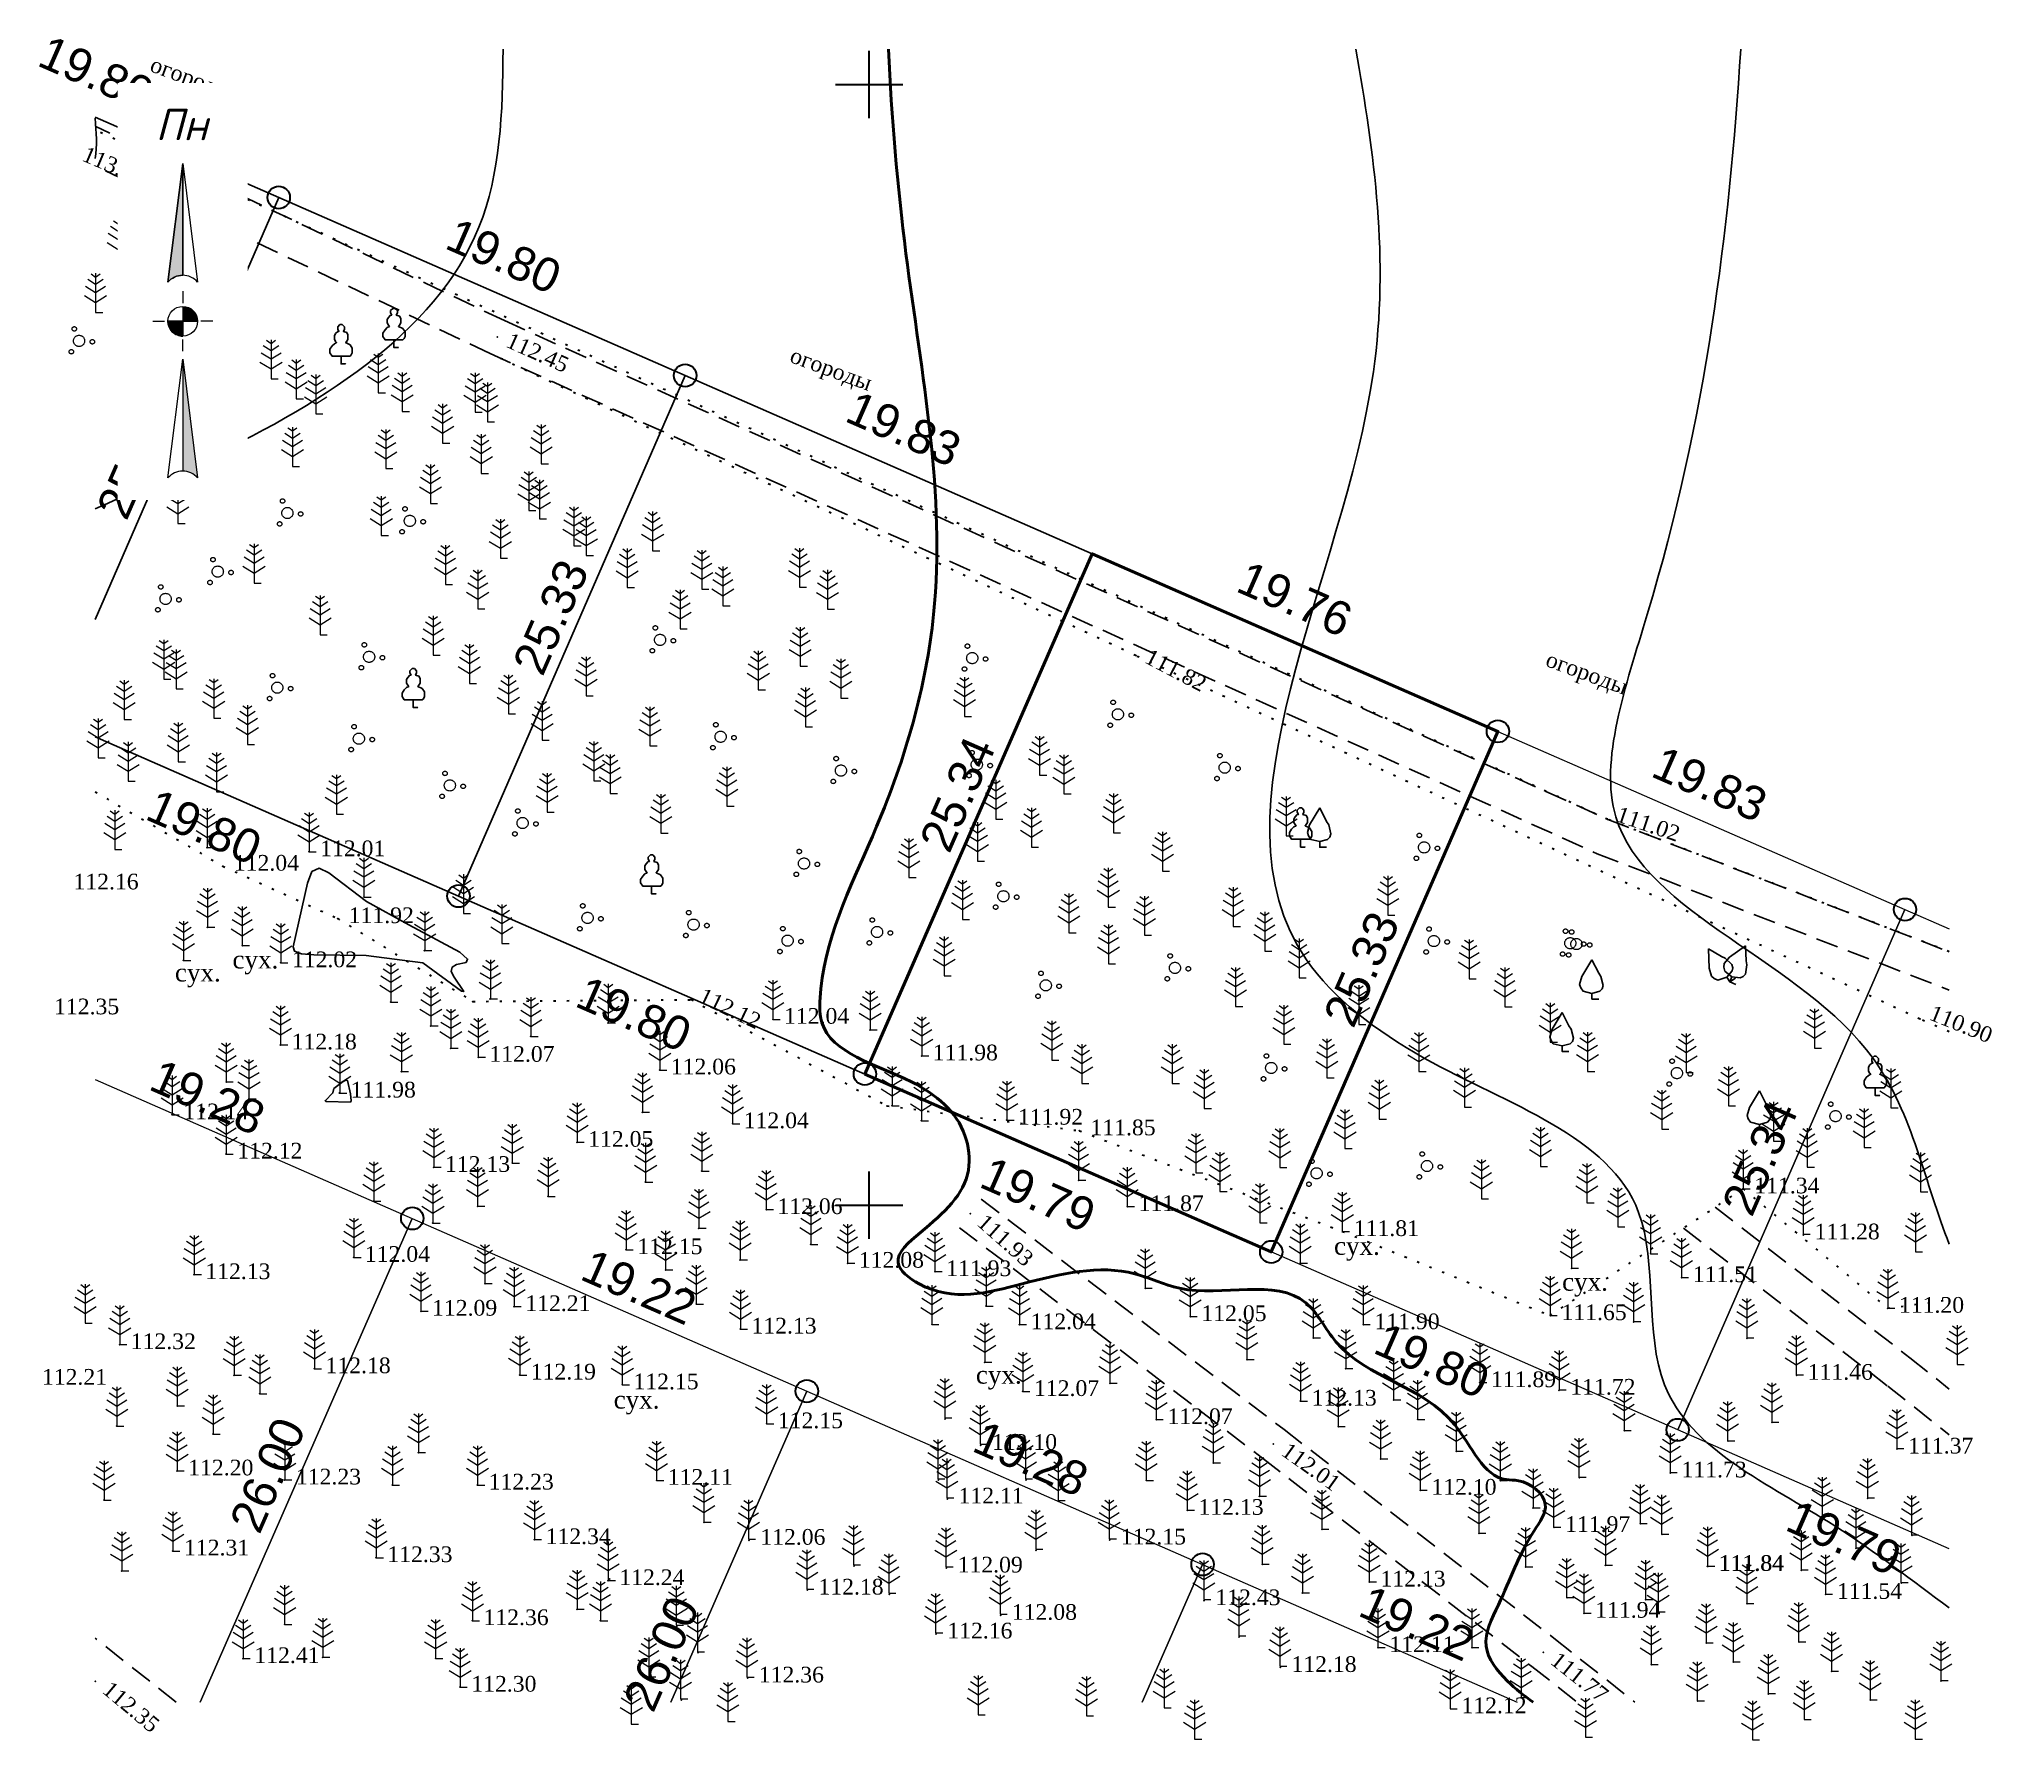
# Model space of a CAD drawing. Header units: millimetres. Extents: x 5405613 to 5405700.1, y 5525126.1 to 5525202.
import ezdxf
from ezdxf.enums import TextEntityAlignment as Align

# ---------------------------------------------------------------- set-up
doc = ezdxf.new("R2010")
doc.units = ezdxf.units.MM
doc.set_wipeout_variables(frame=1)
for name, pattern in [('DASHEDX2', [1.5, 1, -0.5]), ('HIDDEN', [0.5, 0, -0.5]), ('суцільна', [50, 50, 0])]:
    doc.linetypes.add(name, pattern=pattern)
for name, color, linetype, lineweight in [('#Лист (текст_ПН)', 250, 'Continuous', 0), ('#Штамп', 250, 'Continuous', 0), ('11900000', 1, 'Continuous', 30), ('Контур', 7, 'HIDDEN', 30), ('ТОЧКИ', 7, 'Continuous', 30), ('усл. знак', 7, 'суцільна', 20)]:
    doc.layers.add(name, color=color, linetype=linetype, lineweight=lineweight)
for name, color, linetype in [('SC007', 7, 'Continuous'), ('горизонтали', 42, 'Continuous'), ('дороги', 7, 'Continuous'), ('Ділянки_Межі', 10, 'Continuous'), ('надписи', 7, 'Continuous'), ('отметки', 7, 'Continuous'), ('промеры', 185, 'Continuous'), ('Растительность', 7, 'Continuous')]:
    doc.layers.add(name, color=color, linetype=linetype)
doc.styles.get("Standard").update_dxf_attribs({"font": 'arial.ttf'})
doc.styles.add('times', font='times.ttf')
doc.styles.add('Мой_Топо', font='isocpeui.ttf')

msp = doc.modelspace()

# ---------------------------------------------------------------- texts
at = {"layer": 'надписи', "color": 7, "style": 'times'}
for p in [(5405619.014, 5525160.781, 111.861), (5405621.583, 5525161.361, 111.861), (5405670.738, 5525148.584, 111.861), (5405680.917, 5525146.983, 111.861), (5405654.757, 5525142.836, 111.861), (5405638.593, 5525141.724, 111.861)]:
    msp.add_text('сух.', height=0.8, dxfattribs=at).set_placement(p, align=Align.TOP_LEFT)
at = {"layer": 'отметки', "color": 7, "style": 'times'}
for s, rotation, p in [('огороды', 339.74095, (5405618.09, 5525201.27, 170.061)), ('113.03', 336.91896, (5405615.09, 5525197.27, 113.026)), ('112.45', 335.73562, (5405634.02, 5525188.96, 112.445)), ('огороды', 339.74095, (5405646.643, 5525188.294, 170.061)), ('111.82', 332.25079, (5405662.557, 5525174.857, 111.816)), ('огороды', 339.74095, (5405680.37, 5525174.733, 170.061)), ('111.02', 341.10783, (5405683.504, 5525167.812, 111.016)), ('112.12', 334.49567, (5405642.626, 5525159.724, 112.117)), ('110.90', 338.04399, (5405697.504, 5525158.952, 110.895)), ('111.93', 318.54702, (5405655.221, 5525149.666, 111.934)), ('112.01', 324.42124, (5405668.736, 5525139.458, 112.015)), ('111.77', 321.47056, (5405680.778, 5525130.123, 111.77)), ('112.35', 320.08516, (5405616.172, 5525128.821, 112.347))]:
    msp.add_text(s, height=0.7, rotation=rotation, dxfattribs=at).set_placement(p, align=Align.TOP_LEFT)
for s, p in [('112.04', (5405621.644, 5525165.626, 112.045)), ('112.01', (5405625.494, 5525166.271, 112.011)), ('112.16', (5405614.487, 5525164.79, 112.158)), ('111.92', (5405626.77, 5525163.286, 111.92)), ('112.02', (5405624.237, 5525161.317, 112.017)), ('112.35', (5405613.621, 5525159.217, 112.353)), ('112.04', (5405646.197, 5525158.795, 112.04)), ('112.18', (5405624.223, 5525157.65, 112.176)), ('112.07', (5405633.048, 5525157.098, 112.072)), ('111.98', (5405652.832, 5525157.162, 111.981)), ('112.06', (5405641.142, 5525156.535, 112.062)), ('111.98', (5405626.858, 5525155.504, 111.98)), ('112.14', (5405619.391, 5525154.533, 112.141)), ('111.92', (5405656.636, 5525154.294, 111.92)), ('112.04', (5405644.397, 5525154.134, 112.041)), ('111.85', (5405659.871, 5525153.819, 111.847)), ('112.12', (5405621.798, 5525152.782, 112.119)), ('112.05', (5405637.456, 5525153.307, 112.055)), ('112.13', (5405631.066, 5525152.187, 112.135)), ('111.34', (5405689.495, 5525151.228, 111.345)), ('112.06', (5405645.901, 5525150.304, 112.059)), ('111.87', (5405662.02, 5525150.437, 111.871)), ('111.81', (5405671.621, 5525149.324, 111.813)), ('111.28', (5405692.184, 5525149.175, 111.28)), ('112.04', (5405627.49, 5525148.172, 112.043)), ('112.15', (5405639.65, 5525148.515, 112.151)), ('112.13', (5405620.37, 5525147.402, 112.127)), ('112.08', (5405649.535, 5525147.911, 112.079)), ('111.93', (5405653.434, 5525147.537, 111.934)), ('111.51', (5405686.749, 5525147.268, 111.515)), ('112.09', (5405630.489, 5525145.771, 112.089)), ('112.21', (5405634.65, 5525145.976, 112.212)), ('111.65', (5405680.889, 5525145.572, 111.648)), ('111.20', (5405695.95, 5525145.901, 111.197)), ('112.13', (5405644.742, 5525144.973, 112.132)), ('112.04', (5405657.2, 5525145.165, 112.038)), ('112.05', (5405664.821, 5525145.529, 112.047)), ('111.90', (5405672.545, 5525145.166, 111.896)), ('112.32', (5405617.043, 5525144.278, 112.317)), ('112.18', (5405625.736, 5525143.203, 112.182)), ('112.21', (5405613.08, 5525142.691, 112.214)), ('112.19', (5405634.894, 5525142.921, 112.192)), ('112.15', (5405639.476, 5525142.485, 112.151)), ('112.07', (5405657.351, 5525142.187, 112.068)), ('111.89', (5405677.743, 5525142.583, 111.891)), ('111.72', (5405681.285, 5525142.246, 111.724)), ('111.46', (5405691.878, 5525142.911, 111.459)), ('112.13', (5405669.739, 5525141.758, 112.13)), ('112.15', (5405645.919, 5525140.748, 112.146)), ('112.07', (5405663.309, 5525140.933, 112.072)), ('112.10', (5405655.473, 5525139.782, 112.099)), ('111.37', (5405696.362, 5525139.62, 111.375)), ('112.20', (5405619.608, 5525138.644, 112.204)), ('112.23', (5405624.414, 5525138.24, 112.233)), ('112.23', (5405633.014, 5525138.014, 112.233)), ('112.11', (5405641.007, 5525138.225, 112.109)), ('112.10', (5405675.085, 5525137.782, 112.099)), ('111.73', (5405686.248, 5525138.556, 111.729)), ('112.11', (5405653.984, 5525137.39, 112.108)), ('112.13', (5405664.692, 5525136.886, 112.134)), ('111.97', (5405681.051, 5525136.12, 111.975)), ('112.34', (5405635.557, 5525135.577, 112.336)), ('112.06', (5405645.137, 5525135.55, 112.055)), ('112.15', (5405661.228, 5525135.562, 112.153)), ('112.31', (5405619.421, 5525135.074, 112.31)), ('112.33', (5405628.494, 5525134.776, 112.33)), ('112.09', (5405653.943, 5525134.312, 112.09)), ('111.84', (5405687.904, 5525134.381, 111.837)), ('111.84', (5405687.921, 5525134.386, 111.836)), ('112.24', (5405638.846, 5525133.749, 112.24)), ('112.13', (5405672.811, 5525133.686, 112.13)), ('112.18', (5405647.732, 5525133.327, 112.181)), ('112.43', (5405665.444, 5525132.854, 112.432)), ('111.54', (5405693.182, 5525133.134, 111.544)), ('112.36', (5405632.785, 5525131.964, 112.358)), ('112.08', (5405656.361, 5525132.199, 112.077)), ('111.94', (5405682.396, 5525132.294, 111.943)), ('112.16', (5405653.482, 5525131.369, 112.162)), ('112.11', (5405673.207, 5525130.759, 112.107)), ('112.41', (5405622.559, 5525130.271, 112.408)), ('112.18', (5405668.839, 5525129.873, 112.18)), ('112.30', (5405632.24, 5525128.995, 112.296)), ('112.36', (5405645.069, 5525129.404, 112.361)), ('112.12', (5405676.425, 5525128.031, 112.123))]:
    msp.add_text(s, height=0.7, dxfattribs=at).set_placement(p, align=Align.TOP_LEFT)
at = {"layer": 'промеры', "char_height": 1.5, "attachment_point": 1}
for s, insert, rotation in [('19.80', (5405613.407, 5525202.248), 336.35584), ('19.80', (5405631.595, 5525194.093), 336.35584), ('25.34', (5405615.477, 5525181.09), 66.37949), ('19.83', (5405649.445, 5525186.38), 336.35584), ('25.33', (5405634.044, 5525174.143), 66.37949), ('19.76', (5405666.897, 5525178.79), 336.35584), ('25.34', (5405652.195, 5525166.24), 66.37949), ('19.83', (5405685.414, 5525170.532), 336.35584), ('19.80', (5405618.223, 5525168.621), 336.35584), ('25.33', (5405670.223, 5525158.439), 66.37949), ('19.80', (5405637.401, 5525160.275), 336.35584), ('19.28', (5405618.38, 5525156.562), 336.35584), ('25.34', (5405688.006, 5525150.019, 107.24), 66.37949), ('19.79', (5405655.439, 5525152.214), 336.35584), ('19.22', (5405637.629, 5525148.091), 336.35584), ('19.80', (5405673.02, 5525144.811), 336.35584), ('26.00', (5405621.411, 5525135.864), 66.37949), ('19.28', (5405655.119, 5525140.43), 336.35584), ('19.79', (5405691.404, 5525136.905), 336.35584), ('26.00', (5405638.98, 5525127.896), 66.37949), ('19.22', (5405672.347, 5525133.088), 336.35584)]:
    msp.add_mtext(s, dxfattribs=dict(at, insert=insert, rotation=rotation))

# ---------------------------------------------------------------- blocks, each defined once
blk = doc.blocks.new('A$C51FE15A3')
at = {"layer": 'Растительность', "color": 94, "lineweight": 0}
for points in [[(0, 1.75), (0, 0), (0.319, 0)], [(-0.447, 1.172), (0, 0.895), (0.447, 1.172)], [(-0.343, 1.489), (0, 1.267), (0.343, 1.489)], [(-0.201, 1.726), (0, 1.584), (0.201, 1.726)], [(-0.493, 0.753), (0, 0.444), (0.493, 0.753)]]:
    blk.add_lwpolyline(points, dxfattribs=at)
blk = doc.blocks.new('A$C72385B22')
at = {"layer": 'усл. знак'}
for centre, radius in [((0, 0), 0.625), ((-0.02, 1.49), 0.25), ((-1.29, -0.64), 0.25), ((1.28, -0.76), 0.25)]:
    blk.add_circle(centre, radius, dxfattribs=at)
blk = doc.blocks.new('SYMBOL504')
at = {"layer": 'SC007'}
for points in [[(0, 4.375), (-1.125, 2.5), (-1.375, 1.625), (-1.25, 1.25), (-1, 0.875), (0, 0.625), (0.875, 0.875), (1.125, 1.125), (1.25, 1.5), (1, 2.5), (0.75, 2.875), (0, 4.375)], [(0, 0.625), (0, 0), (0.75, 0)]]:
    blk.add_lwpolyline(points, dxfattribs=at)
blk = doc.blocks.new('A$C2ACB5305')
at = {"layer": 'Растительность'}
blk.add_lwpolyline([(0.2, 0), (0.2, 0), (0, 0), (0, 0.35), (-0.4, 0.35), (-0.5, 0.5), (-0.5, 0.65), (-0.4, 0.8), (-0.3, 0.9), (-0.2, 0.95), (-0.25, 1), (-0.3, 1.1), (-0.3, 1.25), (-0.25, 1.35), (-0.15, 1.45), (-0.1, 1.45), (-0.15, 1.55), (-0.15, 1.65), (-0.05, 1.75), (0.05, 1.75), (0.15, 1.65), (0.15, 1.55), (0.1, 1.45), (0.25, 1.4), (0.3, 1.3), (0.3, 1.1), (0.25, 1), (0.2, 0.95), (0.4, 0.85), (0.5, 0.7), (0.5, 0.5), (0.45, 0.4), (0.4, 0.35), (0, 0.35)], dxfattribs=at)
blk = doc.blocks.new('*U5')
at = {"color": 0}
for points in [[(-0.113, 0), (-0.109, -0.029), (-0.097, -0.056)], [(-0.113, 0), (-0.097, -0.056), (0, 0)], [(-0.097, -0.056), (0, -0.113), (0, 0)], [(-0.097, -0.056), (-0.08, -0.08), (-0.056, -0.097)], [(-0.097, -0.056), (-0.056, -0.097), (0, -0.113)], [(-0.056, -0.097), (-0.029, -0.109), (0, -0.113)]]:
    blk.add_solid(points, dxfattribs=at)
blk = doc.blocks.new('*U6')
at = {"color": 0}
for points in [[(0, 0), (0.097, 0.056), (0, 0.113)], [(0.097, 0.056), (0.029, 0.109), (0, 0.113)], [(0, 0), (0.113, 0), (0.097, 0.056)], [(0.097, 0.056), (0.056, 0.097), (0.029, 0.109)], [(0.097, 0.056), (0.08, 0.08), (0.056, 0.097)], [(0.113, 0), (0.109, 0.029), (0.097, 0.056)]]:
    blk.add_solid(points, dxfattribs=at)
blk = doc.blocks.new('*U7')
at = {"color": 0}
for points in [[(0, -1.136), (0.021, -1.138), (0, -0.288)], [(0.021, -1.138), (0.042, -1.142), (0, -0.288)], [(0.042, -1.142), (0.062, -1.15), (0, -0.288)], [(0.062, -1.15), (0.081, -1.16), (0, -0.288)], [(0.081, -1.16), (0.098, -1.173), (0, -0.288)], [(0.098, -1.173), (0.113, -1.188), (0, -0.288)]]:
    blk.add_solid(points, dxfattribs=at)
blk = doc.blocks.new('*U8')
at = {"color": 0}
for points in [[(-0.113, 0.297), (-0.098, 0.312), (0, 1.197)], [(-0.098, 0.312), (-0.081, 0.325), (0, 1.197)], [(-0.081, 0.325), (-0.062, 0.335), (0, 1.197)], [(-0.062, 0.335), (-0.042, 0.343), (0, 1.197)], [(-0.042, 0.343), (-0.021, 0.347), (0, 1.197)], [(-0.021, 0.347), (0, 0.349), (0, 1.197)]]:
    blk.add_solid(points, dxfattribs=at)
blk = doc.blocks.new('#Північ')
at = {"color": 7}
blk.add_wipeout([(-2.901, 10.635), (2.901, 10.635), (2.901, -7.981), (-2.901, -7.981)], dxfattribs=at).dxf.layer = '#Лист (текст_ПН)'
at = {"layer": '#Лист (текст_ПН)'}
for p, q in [((-0.663, 1.748), (0, 7.043)), ((0, 7.043), (0, 2.052)), ((0, 7.043), (0.663, 1.748)), ((0, 1.337), (0, 0.807)), ((-1.337, 0), (-0.807, 0)), ((-0.662, 0), (0.662, 0)), ((0, 0.662), (0, -0.662)), ((1.337, 0), (0.807, 0)), ((0, -1.337), (0, -0.807)), ((-0.663, -6.99), (0, -1.695)), ((0, -1.695), (0.663, -6.99)), ((0, -1.695), (0, -6.686))]:
    blk.add_line(p, q, dxfattribs=at)
at = {"layer": '#Лист (текст_ПН)', "flags": 128}
for points in [[(0, 7.043), (-0.663, 1.748, -0.218585), (0, 2.052)], [(0, 0), (-0.662, 0, 0.414214), (0, -0.662)]]:
    blk.add_lwpolyline(points, format="xyb", close=True, dxfattribs=at)
at = {"layer": '#Лист (текст_ПН)'}
blk.add_circle((0, 0), 0.662, dxfattribs=at)
for centre in [(0, 1.178), (0, -7.56)]:
    blk.add_arc(centre, 0.874, 40.67981, 139.32019, dxfattribs=at)
at = {"layer": '#Лист (текст_ПН)', "xscale": 5.883850111352785, "yscale": 5.883850111352785, "zscale": 5.883850111352785}
for name in ['*U8', '*U5', '*U6', '*U7']:
    blk.add_blockref(name, (0, 0), dxfattribs=at)
at = {"layer": '#Лист (текст_ПН)', "style": 'Мой_Топо'}
blk.add_text('Пн', height=1.4, dxfattribs=at).set_placement((-1.217, 8.077))

# ---------------------------------------------------------------- linework, layer by layer
at = {"layer": '11900000', "color": 7}
for points in [[(5405650, 5525198.5, 0), (5405650, 5525201.5, 0)], [(5405650, 5525198.5, 0), (5405650, 5525201.5, 0)], [(5405648.5, 5525200, 0), (5405651.5, 5525200, 0)], [(5405648.5, 5525200, 0), (5405651.5, 5525200, 0)], [(5405650, 5525148.5, 0), (5405650, 5525151.5, 0)], [(5405650, 5525148.5, 0), (5405650, 5525151.5, 0)], [(5405648.5, 5525150, 0), (5405651.5, 5525150, 0)], [(5405648.5, 5525150, 0), (5405651.5, 5525150, 0)]]:
    msp.add_polyline3d(points, dxfattribs=at)
at = {"layer": 'горизонтали', "color": 32}
for points in [[(5405627.547, 5525161.142, 112), (5405625.217, 5525161.172, 112), (5405624.657, 5525161.212, 112), (5405624.347, 5525161.332, 112), (5405624.287, 5525161.532, 112), (5405624.927, 5525164.372, 112), (5405625.127, 5525164.882, 112), (5405625.447, 5525165.042, 112), (5405625.887, 5525164.832, 112), (5405627.557, 5525163.552, 112), (5405629.447, 5525162.512, 112), (5405631.727, 5525161.282, 112), (5405632.077, 5525160.982, 112), (5405632.007, 5525160.832, 112), (5405631.587, 5525160.732, 112), (5405631.387, 5525160.622, 112), (5405631.347, 5525160.432, 112), (5405631.477, 5525160.172, 112), (5405631.907, 5525159.532, 112), (5405631.797, 5525159.552, 112), (5405630.077, 5525160.812, 112), (5405627.547, 5525161.142, 112)], [(5405625.767, 5525154.622, 112), (5405625.717, 5525154.662, 112), (5405626.067, 5525155.012, 112), (5405626.107, 5525155.202, 112), (5405626.517, 5525155.512, 112), (5405626.637, 5525155.572, 112), (5405626.717, 5525155.562, 112), (5405626.857, 5525154.972, 112), (5405626.877, 5525154.662, 112), (5405626.847, 5525154.592, 112), (5405625.767, 5525154.622, 112)]]:
    msp.add_polyline3d(points, close=True, dxfattribs=at)
for points, knots in [([(5405633.656, 5525201.581), (5405633.649, 5525198.758), (5405633.307, 5525190.472), (5405623.811, 5525184.674), (5405616.928, 5525181.725), (5405615.451, 5525181.063)], [35.688144, 35.688144, 35.688144, 35.688144, 43.851712, 60.280074, 64.960209, 64.960209, 64.960209, 64.960209]), ([(5405671.711, 5525201.581), (5405672.523, 5525196.941), (5405674.497, 5525183.408), (5405663.358, 5525164.876), (5405675.866, 5525155.264), (5405686.057, 5525152.194), (5405683.856, 5525140.284), (5405692.326, 5525136.617), (5405696.562, 5525133.215), (5405698.195, 5525132.04)], [43.956076, 43.956076, 43.956076, 43.956076, 58.170722, 84.572332, 91.416886, 103.203288, 110.981143, 120.846627, 127.015194, 127.015194, 127.015194, 127.015194]), ([(5405698.195, 5525148.258), (5405697.124, 5525150.924), (5405695.575, 5525159.767), (5405680.523, 5525164.171), (5405686.99, 5525182.12), (5405688.368, 5525193.441), (5405688.887, 5525201.581)], [113.371077, 113.371077, 113.371077, 113.371077, 122.1396, 137.918447, 147.058337, 172.015738, 172.015738, 172.015738, 172.015738])]:
    msp.add_open_spline(points, degree=3, knots=knots, dxfattribs=at)
at = {"layer": 'горизонтали', "color": 32, "lineweight": 50}
msp.add_open_spline([(5405679.62, 5525127.828), (5405679.221, 5525128.102), (5405678.36, 5525128.809), (5405677.14, 5525130.319), (5405678.433, 5525132.778), (5405679.078, 5525134.709), (5405680.581, 5525136.764), (5405679.317, 5525137.765), (5405677.461, 5525137.677), (5405675.933, 5525141.885), (5405671.392, 5525142.304), (5405669.087, 5525147.106), (5405664.86, 5525145.566), (5405660.992, 5525147.54), (5405656.942, 5525146.548), (5405653.32, 5525145.539), (5405650.775, 5525147.512), (5405652.928, 5525149.325), (5405654.633, 5525150.791), (5405654.315, 5525153.841), (5405651.708, 5525155.999), (5405647.682, 5525156.882), (5405647.897, 5525161.874), (5405650.872, 5525167.39), (5405654.08, 5525178.428), (5405651.722, 5525190.055), (5405650.987, 5525198.537), (5405650.863, 5525201.581)], degree=3, knots=[116.110753, 116.110753, 116.110753, 116.110753, 117.562212, 119.373022, 121.295181, 124.95847, 126.253236, 127.841823, 128.392206, 131.73989, 138.209537, 140.411202, 146.07904, 148.174705, 153.227417, 157.82412, 159.162557, 160.836072, 164.352656, 165.903468, 169.284781, 174.080527, 175.575155, 183.233051, 193.029137, 209.184084, 218.230495, 218.230495, 218.230495, 218.230495], dxfattribs=at)
at = {"layer": 'горизонтали', "color": 32}
msp.add_open_spline([(5405615.451, 5525196.699), (5405615.558, 5525197.26), (5405615.513, 5525197.876), (5405615.451, 5525198.502)], degree=3, dxfattribs=at)
at = {"layer": 'дороги', "color": 7, "linetype": 'DASHEDX2'}
for points, elevation in [([(5405633.717, 5525189.467), (5405615.451, 5525198.144)], 110.644), ([(5405633.079, 5525187.999), (5405615.451, 5525196.373)], 110.644), ([(5405633.717, 5525189.467), (5405682.958, 5525167.213), (5405698.195, 5525161.306)], 112.445), ([(5405633.079, 5525187.999), (5405682.485, 5525165.684), (5405698.195, 5525159.596)], 112.445), ([(5405654.994, 5525150.267), (5405668.517, 5525139.985), (5405680.553, 5525130.68), (5405684.163, 5525127.828)], 111.93), ([(5405687.744, 5525149.908), (5405696.433, 5525143.19), (5405698.195, 5525141.798)], 110.99), ([(5405654.026, 5525148.993), (5405667.543, 5525138.715), (5405679.567, 5525129.42), (5405681.582, 5525127.828)], 111.93), ([(5405686.328, 5525148.98), (5405695.447, 5525141.93), (5405698.195, 5525139.759)], 110.99)]:
    msp.add_lwpolyline(points, dxfattribs=dict(at, elevation=elevation))
msp.add_lwpolyline([(5405619.066, 5525127.828), (5405615.451, 5525130.681)], dxfattribs=at)
at = {"layer": 'Ділянки_Межі'}
for points in [[(5405615.451, 5525198.55), (5405623.648, 5525194.961), (5405615.451, 5525176.135)], [(5405615.451, 5525176.135), (5405623.648, 5525194.961), (5405641.783, 5525187.021), (5405631.669, 5525163.793), (5405615.451, 5525170.893)]]:
    msp.add_lwpolyline(points, dxfattribs=at)
msp.add_lwpolyline([(5405631.669, 5525163.793), (5405641.783, 5525187.021), (5405659.949, 5525179.068), (5405649.808, 5525155.851)], close=True, dxfattribs=at)
at = {"layer": 'Ділянки_Межі', "lineweight": 50}
msp.add_lwpolyline([(5405649.808, 5525155.851), (5405659.949, 5525179.068), (5405678.053, 5525171.142), (5405667.94, 5525147.913)], close=True, dxfattribs=at)
at = {"layer": 'Ділянки_Межі', "lineweight": 0}
msp.add_lwpolyline([(5405667.94, 5525147.913), (5405678.053, 5525171.142), (5405696.219, 5525163.189), (5405686.078, 5525139.972)], close=True, dxfattribs=at)
for points in [[(5405686.078, 5525139.972), (5405696.219, 5525163.189), (5405698.195, 5525162.324)], [(5405615.451, 5525155.61), (5405629.608, 5525149.412), (5405620.142, 5525127.828)], [(5405620.142, 5525127.828), (5405629.608, 5525149.412), (5405647.215, 5525141.703), (5405641.141, 5525127.828)], [(5405641.141, 5525127.828), (5405647.215, 5525141.703), (5405664.875, 5525133.972), (5405662.18, 5525127.828)], [(5405698.195, 5525134.667), (5405686.078, 5525139.972)], [(5405662.18, 5525127.828), (5405664.875, 5525133.972), (5405678.908, 5525127.828)]]:
    msp.add_lwpolyline(points, dxfattribs=at)
at = {"layer": 'Контур', "color": 7, "linetype": 'HIDDEN'}
for points, elevation in [([(5405698.195, 5525161.306), (5405682.943, 5525167.219), (5405615.451, 5525197.969)], 109.33), ([(5405698.195, 5525157.741), (5405696.89, 5525158.3), (5405661.89, 5525174.52), (5405633.079, 5525187.999)], 110.644), ([(5405615.451, 5525168.443), (5405621.15, 5525165.13), (5405626.28, 5525162.79), (5405632.31, 5525159.09), (5405642.05, 5525159.17), (5405650.794, 5525154.431), (5405659.38, 5525153.32), (5405671.11, 5525148.83), (5405680.38, 5525145.08), (5405688.995, 5525150.728), (5405695.45, 5525145.401), (5405698.195, 5525145.78)], 112.419)]:
    msp.add_lwpolyline(points, dxfattribs=dict(at, elevation=elevation))
at = {"layer": 'отметки', "color": 7}
for p in [(5405633.398, 5525188.733, 112.445), (5405661.899, 5525174.519, 111.816), (5405682.943, 5525167.219, 111.016), (5405620.448, 5525165.956, 112.089), (5405624.994, 5525165.771, 112.011), (5405621.144, 5525165.126, 112.045), (5405627.446, 5525163.747, 112.006), (5405620.461, 5525162.395, 112.087), (5405626.27, 5525162.786, 111.92), (5405622.018, 5525161.58, 112.11), (5405630.149, 5525161.363, 111.972), (5405619.392, 5525160.922, 112.049), (5405623.737, 5525160.817, 112.017), (5405628.641, 5525159.065, 112.106), (5405632.306, 5525159.087, 112.003), (5405633.082, 5525159.201, 112.053), (5405642.047, 5525159.17, 112.117), (5405630.431, 5525157.997, 112.131), (5405638.343, 5525158.133, 112.148), (5405645.697, 5525158.295, 112.04), (5405650.035, 5525157.822, 111.922), (5405696.894, 5525158.303, 110.895), (5405623.723, 5525157.15, 112.176), (5405631.32, 5525157.004, 112.102), (5405634.891, 5525157.53, 112.092), (5405632.548, 5525156.598, 112.072), (5405640.642, 5525156.035, 112.062), (5405652.332, 5525156.662, 111.981), (5405621.302, 5525155.499, 112.162), (5405629.112, 5525155.963, 112.099), (5405622.317, 5525154.752, 112.279), (5405626.358, 5525155.004, 111.98), (5405650.794, 5525154.431, 112.018), (5405651.019, 5525154.442, 112.023), (5405618.891, 5525154.033, 112.141), (5405639.875, 5525154.15, 112.017), (5405643.897, 5525153.634, 112.041), (5405652.328, 5525153.773, 112.018), (5405656.136, 5525153.794, 111.92), (5405636.956, 5525152.807, 112.055), (5405659.371, 5525153.319, 111.847), (5405621.298, 5525152.282, 112.119), (5405630.566, 5525151.687, 112.135), (5405634.069, 5525151.875, 112.149), (5405640.014, 5525151.034, 112.094), (5405642.524, 5525151.525, 111.997), (5405659.341, 5525151.108, 111.948), (5405627.887, 5525150.183, 112.201), (5405632.518, 5525149.953, 112.283), (5405635.664, 5525150.393, 112.144), (5405661.52, 5525149.937, 111.871), (5405688.995, 5525150.728, 111.345), (5405630.522, 5525149.201, 112.184), (5405645.401, 5525149.804, 112.059), (5405654.515, 5525149.622, 111.934), (5405642.393, 5525148.973, 112.116), (5405647.384, 5525148.249, 112.034), (5405671.121, 5525148.824, 111.813), (5405691.684, 5525148.675, 111.28), (5405626.99, 5525147.672, 112.043), (5405639.15, 5525148.015, 112.151), (5405644.237, 5525147.56, 112.069), (5405649.035, 5525147.411, 112.079), (5405669.231, 5525147.415, 111.947), (5405684.868, 5525147.836, 111.537), (5405619.87, 5525146.902, 112.127), (5405632.851, 5525146.504, 112.22), (5405640.909, 5525147.114, 112.19), (5405652.934, 5525147.037, 111.934), (5405681.342, 5525147.177, 111.662), (5405686.249, 5525146.768, 111.515), (5405642.281, 5525145.586, 112.173), (5405662.319, 5525146.295, 112.041), (5405629.989, 5525145.271, 112.089), (5405634.15, 5525145.476, 112.212), (5405652.798, 5525144.677, 112.052), (5405655.212, 5525145.501, 112.019), (5405664.321, 5525145.029, 112.047), (5405680.389, 5525145.072, 111.648), (5405684.118, 5525144.791, 111.456), (5405695.45, 5525145.401, 111.197), (5405644.242, 5525144.473, 112.132), (5405656.7, 5525144.665, 112.038), (5405669.813, 5525144.074, 112.044), (5405672.045, 5525144.666, 111.896), (5405689.175, 5525144.058, 111.413), (5405616.543, 5525143.778, 112.317), (5405655.15, 5525142.993, 112.103), (5405666.85, 5525143.112, 112.079), (5405621.652, 5525142.414, 112.271), (5405625.236, 5525142.703, 112.182), (5405634.394, 5525142.421, 112.192), (5405660.747, 5525142.058, 112.074), (5405671.262, 5525142.705, 112.042), (5405677.243, 5525142.083, 111.891), (5405691.378, 5525142.411, 111.459), (5405622.797, 5525141.594, 112.329), (5405638.976, 5525141.985, 112.151), (5405656.851, 5525141.687, 112.068), (5405669.239, 5525141.258, 112.13), (5405673.407, 5525141.312, 112.039), (5405680.785, 5525141.746, 111.724), (5405619.117, 5525141.046, 112.236), (5405653.385, 5525140.461, 112.1), (5405662.809, 5525140.433, 112.072), (5405674.478, 5525140.439, 112.046), (5405616.412, 5525140.14, 112.224), (5405620.714, 5525139.795, 112.276), (5405645.419, 5525140.248, 112.146), (5405670.929, 5525140.116, 112.086), (5405683.694, 5525139.938, 111.7), (5405688.317, 5525139.475, 111.457), (5405690.283, 5525140.307, 111.452), (5405629.879, 5525138.958, 112.216), (5405654.973, 5525139.282, 112.099), (5405668.038, 5525139.342, 112.015), (5405672.826, 5525138.675, 112.102), (5405676.196, 5525139.012, 112.051), (5405695.862, 5525139.12, 111.375), (5405619.108, 5525138.144, 112.204), (5405623.914, 5525137.74, 112.233), (5405640.507, 5525137.725, 112.109), (5405653.08, 5525137.744, 112.1), (5405656.992, 5525137.737, 112.089), (5405662.36, 5525137.72, 112.118), (5405665.352, 5525138.494, 112.096), (5405678.163, 5525137.704, 111.997), (5405681.681, 5525137.848, 111.909), (5405685.748, 5525138.056, 111.729), (5405615.85, 5525136.845, 112.254), (5405628.719, 5525137.51, 112.189), (5405632.514, 5525137.514, 112.233), (5405653.484, 5525136.89, 112.108), (5405667.413, 5525137.006, 112.121), (5405674.585, 5525137.282, 112.099), (5405694.553, 5525136.919, 111.362), (5405658.448, 5525136.783, 112.108), (5405664.192, 5525136.386, 112.134), (5405679.622, 5525136.485, 112.016), (5405692.539, 5525136.107, 111.512), (5405642.621, 5525135.855, 112.133), (5405670.198, 5525135.531, 112.032), (5405677.202, 5525135.351, 112.071), (5405680.551, 5525135.62, 111.975), (5405684.41, 5525135.786, 111.889), (5405685.372, 5525135.311, 111.863), (5405696.526, 5525135.269, 111.386), (5405618.921, 5525134.574, 112.31), (5405627.994, 5525134.276, 112.33), (5405635.057, 5525135.077, 112.336), (5405644.637, 5525135.05, 112.055), (5405657.447, 5525134.6, 112.123), (5405660.728, 5525135.062, 112.153), (5405694.04, 5525134.691, 111.49), (5405616.643, 5525133.682, 112.371), (5405649.318, 5525133.905, 112.023), (5405653.443, 5525133.812, 112.09), (5405667.54, 5525133.972, 112.096), (5405679.295, 5525133.862, 111.979), (5405682.853, 5525133.93, 111.927), (5405687.404, 5525133.881, 111.837), (5405687.421, 5525133.886, 111.836), (5405691.593, 5525133.714, 111.595), (5405638.346, 5525133.249, 112.24), (5405638.417, 5525133.32, 112.241), (5405647.232, 5525132.827, 112.181), (5405650.897, 5525132.644, 112.061), (5405669.331, 5525132.692, 112.118), (5405672.311, 5525133.186, 112.13), (5405681.129, 5525132.486, 111.969), (5405692.682, 5525132.634, 111.544), (5405696.053, 5525133.143, 111.505), (5405636.961, 5525131.973, 112.145), (5405655.861, 5525131.699, 112.077), (5405664.944, 5525132.354, 112.432), (5405681.896, 5525131.794, 111.943), (5405684.649, 5525132.398, 111.857), (5405685.208, 5525131.84, 111.873), (5405689.165, 5525132.216, 111.798), (5405623.906, 5525131.294, 112.322), (5405632.285, 5525131.464, 112.358), (5405638.004, 5525131.461, 112.146), (5405641.418, 5525131.226, 112.266), (5405652.982, 5525130.869, 112.162), (5405666.501, 5525130.729, 112.187), (5405642.352, 5525130.038, 112.321), (5405672.707, 5525130.259, 112.107), (5405676.901, 5525130.251, 112.031), (5405680.075, 5525130.043, 111.77), (5405687.349, 5525130.459, 111.692), (5405691.485, 5525130.504, 111.691), (5405622.059, 5525129.771, 112.408), (5405625.609, 5525129.83, 112.373), (5405630.645, 5525129.775, 112.348), (5405668.339, 5525129.373, 112.18), (5405684.897, 5525129.492, 111.95), (5405688.557, 5525129.614, 111.766), (5405692.948, 5525129.197, 111.729), (5405615.468, 5525128.758, 112.347), (5405631.74, 5525128.495, 112.296), (5405640.184, 5525128.924, 112.382), (5405644.569, 5525128.904, 112.361), (5405690.128, 5525128.197, 111.784), (5405697.833, 5525128.771, 111.685), (5405641.611, 5525127.929, 113.005), (5405679.099, 5525128.039, 112.013), (5405686.96, 5525127.875, 111.852), (5405694.668, 5525127.918, 111.701)]:
    msp.add_point(p, dxfattribs=at)
at = {"layer": 'ТОЧКИ'}
for centre in [(5405623.647, 5525194.961), (5405641.783, 5525187.021), (5405678.053, 5525171.142), (5405631.669, 5525163.793), (5405696.219, 5525163.189, 107.24), (5405649.804, 5525155.853), (5405629.608, 5525149.412, 107.24), (5405667.94, 5525147.913), (5405647.215, 5525141.703, 107.24), (5405686.075, 5525139.973), (5405664.875, 5525133.972, 107.24)]:
    msp.add_circle(centre, 0.5, dxfattribs=at)

# ---------------------------------------------------------------- block references
at = {"layer": 'Растительность', "color": 7}
for name, p in [('A$C51FE15A3', (5405616.48, 5525192.199, 112.419)), ('A$C2ACB5305', (5405619.225, 5525191.158, 112.419)), ('A$C51FE15A3', (5405618.292, 5525190.783, 112.419)), ('A$C51FE15A3', (5405615.473, 5525189.829, 111.95)), ('A$C51FE15A3', (5405619.576, 5525189.779, 112.419)), ('A$C51FE15A3', (5405620.301, 5525189.212, 112.419)), ('A$C51FE15A3', (5405617.208, 5525188.473, 111.95)), ('A$C2ACB5305', (5405628.79, 5525188.263, 111.66)), ('A$C51FE15A3', (5405618.036, 5525187.826, 111.95)), ('A$C2ACB5305', (5405626.431, 5525187.538, 112.419)), ('A$C51FE15A3', (5405623.303, 5525186.866, 112.419)), ('A$C51FE15A3', (5405619.745, 5525186.49, 111.95)), ('A$C51FE15A3', (5405620.822, 5525185.648, 111.95)), ('A$C51FE15A3', (5405624.429, 5525185.985, 112.419)), ('A$C51FE15A3', (5405628.086, 5525186.246, 112.419)), ('A$C51FE15A3', (5405625.296, 5525185.308, 112.419)), ('A$C51FE15A3', (5405629.157, 5525185.41, 112.419)), ('A$C51FE15A3', (5405632.407, 5525185.389, 111.66)), ('A$C51FE15A3', (5405632.959, 5525184.958, 111.66)), ('A$C51FE15A3', (5405630.962, 5525183.999, 112.419)), ('A$C51FE15A3', (5405635.362, 5525183.08, 111.66)), ('A$C51FE15A3', (5405624.259, 5525182.961, 111.95)), ('A$C51FE15A3', (5405628.424, 5525182.863, 112.419)), ('A$C51FE15A3', (5405632.687, 5525182.65, 112.419)), ('A$C51FE15A3', (5405630.417, 5525181.305, 112.419)), ('A$C51FE15A3', (5405619.149, 5525180.409, 112.04)), ('A$C51FE15A3', (5405634.805, 5525180.991, 112.419)), ('A$C51FE15A3', (5405635.277, 5525180.621, 112.419)), ('A$C51FE15A3', (5405628.224, 5525179.882, 111.95)), ('A$C51FE15A3', (5405633.537, 5525178.866, 112.419)), ('A$C51FE15A3', (5405636.821, 5525179.414, 112.419)), ('A$C51FE15A3', (5405637.373, 5525178.983, 112.419)), ('A$C51FE15A3', (5405640.333, 5525179.194, 111.66)), ('A$C51FE15A3', (5405622.545, 5525177.754, 112.04)), ('A$C51FE15A3', (5405631.088, 5525177.701, 111.95)), ('A$C51FE15A3', (5405639.2, 5525177.554, 112.419)), ('A$C51FE15A3', (5405642.523, 5525177.481, 111.66)), ('A$C51FE15A3', (5405646.885, 5525177.571, 111.537)), ('A$C51FE15A3', (5405632.526, 5525176.602, 111.95)), ('A$C51FE15A3', (5405643.469, 5525176.742, 111.66)), ('A$C51FE15A3', (5405648.134, 5525176.591, 111.537)), ('A$C51FE15A3', (5405625.492, 5525175.451, 112.04)), ('A$C51FE15A3', (5405641.555, 5525175.711, 112.419)), ('A$C51FE15A3', (5405630.538, 5525174.541, 112.04)), ('A$C51FE15A3', (5405618.514, 5525173.475, 112.15)), ('A$C51FE15A3', (5405646.92, 5525174.045, 111.66)), ('A$C51FE15A3', (5405619.065, 5525173.044, 112.15)), ('A$C51FE15A3', (5405632.154, 5525173.278, 112.04)), ('A$C51FE15A3', (5405637.36, 5525172.72, 111.95)), ('A$C51FE15A3', (5405645.048, 5525172.987, 112.419)), ('A$C51FE15A3', (5405648.732, 5525172.629, 111.66)), ('A$C51FE15A3', (5405620.744, 5525171.732, 112.15)), ('A$C2ACB5305', (5405629.652, 5525172.199, 112.04)), ('A$C51FE15A3', (5405633.895, 5525171.917, 112.04)), ('A$C51FE15A3', (5405654.245, 5525171.809, 111.537)), ('A$C51FE15A3', (5405616.754, 5525171.67, 112.01)), ('A$C51FE15A3', (5405647.152, 5525171.342, 112.419)), ('A$C51FE15A3', (5405615.584, 5525169.964, 112.09)), ('A$C51FE15A3', (5405622.248, 5525170.556, 112.15)), ('A$C51FE15A3', (5405635.4, 5525170.741, 112.04)), ('A$C51FE15A3', (5405640.213, 5525170.491, 111.95)), ('A$C51FE15A3', (5405619.165, 5525169.785, 112.01)), ('A$C51FE15A3', (5405657.599, 5525169.182, 111.537)), ('A$C51FE15A3', (5405616.923, 5525168.917, 112.09)), ('A$C51FE15A3', (5405620.875, 5525168.449, 112.01)), ('A$C51FE15A3', (5405637.708, 5525168.937, 112.04)), ('A$C51FE15A3', (5405638.441, 5525168.364, 112.04)), ('A$C51FE15A3', (5405658.685, 5525168.347, 111.537)), ('A$C51FE15A3', (5405626.219, 5525167.452, 112.15)), ('A$C51FE15A3', (5405635.624, 5525167.531, 112.04)), ('A$C51FE15A3', (5405643.648, 5525167.806, 111.95)), ('A$C51FE15A3', (5405640.702, 5525166.596, 112.04)), ('A$C51FE15A3', (5405655.641, 5525167.228, 111.66)), ('A$C51FE15A3', (5405660.899, 5525166.616, 111.537)), ('A$C51FE15A3', (5405668.603, 5525166.485, 112.419)), ('A$C51FE15A3', (5405616.328, 5525165.87, 112.09)), ('A$C51FE15A3', (5405620.45, 5525165.96, 112.09)), ('A$C51FE15A3', (5405625, 5525165.77, 112.01)), ('A$C51FE15A3', (5405657.24, 5525165.978, 111.66)), ('A$C2ACB5305', (5405669.249, 5525165.98, 112.419)), ('A$C51FE15A3', (5405654.826, 5525165.344, 112.419)), ('A$C51FE15A3', (5405663.082, 5525164.91, 111.537)), ('A$C2ACB5305', (5405640.288, 5525163.885, 112.04)), ('A$C51FE15A3', (5405651.768, 5525164.615, 112.419)), ('A$C51FE15A3', (5405627.45, 5525163.75, 112.01)), ('A$C51FE15A3', (5405631.889, 5525163.014, 112.15)), ('A$C51FE15A3', (5405660.667, 5525163.299, 111.66)), ('A$C51FE15A3', (5405620.47, 5525162.4, 112.09)), ('A$C51FE15A3', (5405654.155, 5525162.749, 112.419)), ('A$C51FE15A3', (5405658.907, 5525162.154, 112.419)), ('A$C51FE15A3', (5405666.241, 5525162.441, 111.537)), ('A$C51FE15A3', (5405673.141, 5525162.938, 112.419)), ('A$C51FE15A3', (5405622.02, 5525161.58, 112.11)), ('A$C51FE15A3', (5405630.16, 5525161.36, 111.97)), ('A$C51FE15A3', (5405633.604, 5525161.669, 112.15)), ('A$C51FE15A3', (5405662.275, 5525162.042, 111.66)), ('A$C51FE15A3', (5405667.651, 5525161.338, 111.537)), ('A$C51FE15A3', (5405619.4, 5525160.92, 112.05)), ('A$C51FE15A3', (5405623.74, 5525160.82, 112.02)), ('A$C51FE15A3', (5405660.672, 5525160.774, 112.419)), ('A$C51FE15A3', (5405653.338, 5525160.231, 111.95)), ('A$C51FE15A3', (5405669.18, 5525160.144, 111.537)), ('A$C51FE15A3', (5405676.765, 5525160.105, 112.419)), ('A$C51FE15A3', (5405628.65, 5525159.06, 112.11)), ('A$C51FE15A3', (5405633.09, 5525159.2, 112.05)), ('A$C51FE15A3', (5405666.348, 5525158.859, 111.66)), ('A$C51FE15A3', (5405678.365, 5525158.854, 112.419)), ('A$C51FE15A3', (5405630.44, 5525158, 112.13)), ('A$C51FE15A3', (5405638.35, 5525158.13, 112.15)), ('A$C51FE15A3', (5405645.7, 5525158.29, 112.04)), ('A$C51FE15A3', (5405650.04, 5525157.82, 111.92)), ('A$C51FE15A3', (5405671.843, 5525158.062, 111.537)), ('A$C51FE15A3', (5405623.73, 5525157.15, 112.18)), ('A$C51FE15A3', (5405631.33, 5525157, 112.1)), ('A$C51FE15A3', (5405634.9, 5525157.53, 112.09)), ('A$C51FE15A3', (5405668.499, 5525157.177, 111.66)), ('A$C51FE15A3', (5405680.389, 5525157.272, 112.419)), ('A$C51FE15A3', (5405692.18, 5525157.011, 112.419)), ('A$C51FE15A3', (5405632.55, 5525156.6, 112.07)), ('A$C51FE15A3', (5405640.65, 5525156.03, 112.06)), ('A$C51FE15A3', (5405652.34, 5525156.66, 111.98)), ('A$C51FE15A3', (5405658.144, 5525156.474, 111.95)), ('A$C51FE15A3', (5405621.3, 5525155.5, 112.16)), ('A$C51FE15A3', (5405629.12, 5525155.96, 112.1)), ('A$C51FE15A3', (5405659.484, 5525155.427, 111.95)), ('A$C51FE15A3', (5405663.523, 5525155.427, 112.419)), ('A$C51FE15A3', (5405670.421, 5525155.675, 111.66)), ('A$C51FE15A3', (5405674.529, 5525155.962, 111.537)), ('A$C51FE15A3', (5405682.052, 5525155.972, 112.419)), ('A$C51FE15A3', (5405686.45, 5525155.917, 112.419)), ('A$C51FE15A3', (5405622.32, 5525154.75, 112.28)), ('A$C51FE15A3', (5405626.37, 5525155, 111.98)), ('A$C51FE15A3', (5405651.02, 5525154.44, 112.02)), ('A$C51FE15A3', (5405664.949, 5525154.312, 112.419)), ('A$C51FE15A3', (5405676.562, 5525154.373, 111.537)), ('A$C51FE15A3', (5405688.341, 5525154.439, 112.419)), ('A$C2ACB5305', (5405694.89, 5525154.892, 112.419)), ('A$C51FE15A3', (5405695.591, 5525154.344, 112.419)), ('A$C51FE15A3', (5405618.89, 5525154.03, 112.14)), ('A$C51FE15A3', (5405639.88, 5525154.15, 112.02)), ('A$C51FE15A3', (5405643.9, 5525153.63, 112.04)), ('A$C51FE15A3', (5405652.33, 5525153.77, 112.02)), ('A$C51FE15A3', (5405656.14, 5525153.79, 111.92)), ('A$C51FE15A3', (5405672.761, 5525153.845, 111.66)), ('A$C51FE15A3', (5405685.361, 5525153.386, 112.419)), ('A$C51FE15A3', (5405636.96, 5525152.81, 112.05)), ('A$C51FE15A3', (5405671.229, 5525152.522, 112.419)), ('A$C51FE15A3', (5405690.358, 5525152.862, 112.419)), ('A$C51FE15A3', (5405694.393, 5525152.567, 110.947)), ('A$C51FE15A3', (5405621.3, 5525152.28, 112.12)), ('A$C51FE15A3', (5405630.57, 5525151.69, 112.13)), ('A$C51FE15A3', (5405634.07, 5525151.87, 112.15)), ('A$C51FE15A3', (5405668.321, 5525151.676, 112.419)), ('A$C51FE15A3', (5405679.95, 5525151.725, 111.537)), ('A$C51FE15A3', (5405691.855, 5525151.692, 112.419)), ('A$C51FE15A3', (5405640.02, 5525151.03, 112.09)), ('A$C51FE15A3', (5405642.53, 5525151.52, 112)), ('A$C51FE15A3', (5405659.34, 5525151.11, 111.95)), ('A$C51FE15A3', (5405664.573, 5525151.449, 111.95)), ('A$C51FE15A3', (5405627.89, 5525150.18, 112.2)), ('A$C51FE15A3', (5405632.52, 5525149.95, 112.28)), ('A$C51FE15A3', (5405635.67, 5525150.39, 112.14)), ('A$C51FE15A3', (5405661.51, 5525149.94, 111.87)), ('A$C51FE15A3', (5405665.645, 5525150.611, 111.95)), ('A$C51FE15A3', (5405677.315, 5525150.286, 111.66)), ('A$C51FE15A3', (5405682.022, 5525150.105, 111.537)), ('A$C51FE15A3', (5405688.995, 5525150.728, 112.419)), ('A$C51FE15A3', (5405696.914, 5525150.597, 110.947)), ('A$C51FE15A3', (5405630.53, 5525149.2, 112.18)), ('A$C51FE15A3', (5405645.4, 5525149.8, 112.06)), ('A$C51FE15A3', (5405667.433, 5525149.213, 111.95)), ('A$C51FE15A3', (5405683.401, 5525149.028, 111.537)), ('A$C51FE15A3', (5405642.4, 5525148.97, 112.12)), ('A$C51FE15A3', (5405647.39, 5525148.25, 112.03)), ('A$C51FE15A3', (5405671.11, 5525148.83, 112.419)), ('A$C51FE15A3', (5405691.67, 5525148.7, 111.28)), ('A$C51FE15A3', (5405627, 5525147.67, 112.04)), ('A$C51FE15A3', (5405639.15, 5525148.01, 112.15)), ('A$C51FE15A3', (5405644.24, 5525147.56, 112.07)), ('A$C51FE15A3', (5405649.03, 5525147.41, 112.08)), ('A$C51FE15A3', (5405669.23, 5525147.42, 111.95)), ('A$C51FE15A3', (5405684.868, 5525147.836, 111.537)), ('A$C51FE15A3', (5405696.684, 5525147.917, 112.419)), ('A$C51FE15A3', (5405619.88, 5525146.9, 112.13)), ('A$C51FE15A3', (5405632.85, 5525146.5, 112.22)), ('A$C51FE15A3', (5405640.91, 5525147.11, 112.19)), ('A$C51FE15A3', (5405652.93, 5525147.04, 111.93)), ('A$C51FE15A3', (5405681.33, 5525147.19, 111.66)), ('A$C51FE15A3', (5405686.24, 5525146.78, 111.51)), ('A$C51FE15A3', (5405642.28, 5525145.58, 112.17)), ('A$C51FE15A3', (5405662.31, 5525146.3, 112.04)), ('A$C51FE15A3', (5405615.01, 5525144.73, 112.25)), ('A$C51FE15A3', (5405629.99, 5525145.27, 112.09)), ('A$C51FE15A3', (5405634.15, 5525145.48, 112.21)), ('A$C51FE15A3', (5405652.79, 5525144.68, 112.05)), ('A$C51FE15A3', (5405655.21, 5525145.5, 112.02)), ('A$C51FE15A3', (5405656.7, 5525144.67, 112.04)), ('A$C51FE15A3', (5405664.32, 5525145.03, 112.05)), ('A$C51FE15A3', (5405672.04, 5525144.67, 111.9)), ('A$C51FE15A3', (5405680.38, 5525145.08, 112.419)), ('A$C51FE15A3', (5405684.11, 5525144.81, 111.46)), ('A$C51FE15A3', (5405695.45, 5525145.401, 112.419)), ('A$C51FE15A3', (5405644.25, 5525144.47, 112.13)), ('A$C51FE15A3', (5405669.81, 5525144.08, 112.04)), ('A$C51FE15A3', (5405689.16, 5525144.08, 111.41)), ('A$C51FE15A3', (5405616.55, 5525143.78, 112.32)), ('A$C51FE15A3', (5405655.15, 5525143, 112.1)), ('A$C51FE15A3', (5405666.85, 5525143.12, 112.08)), ('A$C51FE15A3', (5405621.66, 5525142.41, 112.27)), ('A$C51FE15A3', (5405625.24, 5525142.7, 112.18)), ('A$C51FE15A3', (5405634.4, 5525142.42, 112.19)), ('A$C51FE15A3', (5405660.74, 5525142.06, 112.07)), ('A$C51FE15A3', (5405671.26, 5525142.71, 112.04)), ('A$C51FE15A3', (5405677.24, 5525142.09, 111.89)), ('A$C51FE15A3', (5405691.37, 5525142.43, 111.46)), ('A$C51FE15A3', (5405698.54, 5525142.89, 111.19)), ('A$C51FE15A3', (5405622.8, 5525141.59, 112.33)), ('A$C51FE15A3', (5405638.98, 5525141.98, 112.15)), ('A$C51FE15A3', (5405656.85, 5525141.69, 112.07)), ('A$C51FE15A3', (5405669.24, 5525141.26, 112.13)), ('A$C51FE15A3', (5405673.4, 5525141.32, 112.04)), ('A$C51FE15A3', (5405680.78, 5525141.76, 111.72)), ('A$C51FE15A3', (5405619.12, 5525141.04, 112.24)), ('A$C51FE15A3', (5405653.37, 5525140.51, 112.1)), ('A$C51FE15A3', (5405662.8, 5525140.44, 112.07)), ('A$C51FE15A3', (5405674.47, 5525140.44, 112.05)), ('A$C51FE15A3', (5405690.27, 5525140.32, 111.45)), ('A$C51FE15A3', (5405616.42, 5525140.14, 112.22)), ('A$C51FE15A3', (5405620.72, 5525139.79, 112.28)), ('A$C51FE15A3', (5405645.42, 5525140.25, 112.15)), ('A$C51FE15A3', (5405670.92, 5525140.12, 112.09)), ('A$C51FE15A3', (5405683.68, 5525139.95, 111.7)), ('A$C51FE15A3', (5405688.3, 5525139.49, 111.46)), ('A$C51FE15A3', (5405629.88, 5525138.96, 112.22)), ('A$C51FE15A3', (5405654.95, 5525139.33, 112.1)), ('A$C51FE15A3', (5405672.82, 5525138.68, 112.1)), ('A$C51FE15A3', (5405676.19, 5525139.02, 112.05)), ('A$C51FE15A3', (5405695.85, 5525139.14, 111.37)), ('A$C51FE15A3', (5405619.11, 5525138.14, 112.2)), ('A$C51FE15A3', (5405623.92, 5525137.74, 112.23)), ('A$C51FE15A3', (5405640.51, 5525137.72, 112.11)), ('A$C51FE15A3', (5405653.06, 5525137.79, 112.1)), ('A$C51FE15A3', (5405656.97, 5525137.79, 112.09)), ('A$C51FE15A3', (5405662.36, 5525137.72, 112.12)), ('A$C51FE15A3', (5405665.35, 5525138.5, 112.1)), ('A$C51FE15A3', (5405678.16, 5525137.71, 112)), ('A$C51FE15A3', (5405681.67, 5525137.86, 111.91)), ('A$C51FE15A3', (5405685.74, 5525138.07, 111.73)), ('A$C51FE15A3', (5405615.85, 5525136.84, 112.25)), ('A$C51FE15A3', (5405628.72, 5525137.51, 112.19)), ('A$C51FE15A3', (5405632.52, 5525137.51, 112.23)), ('A$C51FE15A3', (5405653.46, 5525136.94, 112.11)), ('A$C51FE15A3', (5405658.43, 5525136.83, 112.11)), ('A$C51FE15A3', (5405667.41, 5525137.01, 112.12)), ('A$C51FE15A3', (5405674.58, 5525137.29, 112.1)), ('A$C51FE15A3', (5405694.54, 5525136.94, 111.36)), ('A$C51FE15A3', (5405664.19, 5525136.39, 112.13)), ('A$C51FE15A3', (5405679.62, 5525136.49, 112.02)), ('A$C51FE15A3', (5405692.53, 5525136.12, 111.51)), ('A$C51FE15A3', (5405635.06, 5525135.08, 112.34)), ('A$C51FE15A3', (5405642.62, 5525135.85, 112.13)), ('A$C51FE15A3', (5405644.61, 5525135.1, 112.05)), ('A$C51FE15A3', (5405660.71, 5525135.11, 112.15)), ('A$C51FE15A3', (5405670.19, 5525135.54, 112.03)), ('A$C51FE15A3', (5405677.2, 5525135.36, 112.07)), ('A$C51FE15A3', (5405680.54, 5525135.63, 111.97)), ('A$C51FE15A3', (5405684.4, 5525135.79, 111.89)), ('A$C51FE15A3', (5405685.36, 5525135.32, 111.86)), ('A$C51FE15A3', (5405696.51, 5525135.29, 111.39)), ('A$C51FE15A3', (5405618.92, 5525134.57, 112.31)), ('A$C51FE15A3', (5405628, 5525134.27, 112.33)), ('A$C51FE15A3', (5405657.43, 5525134.65, 112.12)), ('A$C51FE15A3', (5405694.03, 5525134.71, 111.49)), ('A$C51FE15A3', (5405616.64, 5525133.68, 112.37)), ('A$C51FE15A3', (5405649.29, 5525133.96, 112.02)), ('A$C51FE15A3', (5405653.42, 5525133.86, 112.09)), ('A$C51FE15A3', (5405667.53, 5525133.98, 112.1)), ('A$C51FE15A3', (5405679.29, 5525133.87, 111.98)), ('A$C51FE15A3', (5405682.85, 5525133.94, 111.93)), ('A$C51FE15A3', (5405687.41, 5525133.9, 111.84)), ('A$C51FE15A3', (5405691.58, 5525133.73, 111.59)), ('A$C51FE15A3', (5405638.35, 5525133.25, 112.24)), ('A$C51FE15A3', (5405647.21, 5525132.87, 112.18)), ('A$C51FE15A3', (5405650.87, 5525132.69, 112.06)), ('A$C51FE15A3', (5405669.33, 5525132.7, 112.12)), ('A$C51FE15A3', (5405672.31, 5525133.19, 112.13)), ('A$C51FE15A3', (5405681.12, 5525132.49, 111.97)), ('A$C51FE15A3', (5405692.67, 5525132.65, 111.54)), ('A$C51FE15A3', (5405696.04, 5525133.16, 111.5)), ('A$C51FE15A3', (5405636.96, 5525131.97, 112.14)), ('A$C51FE15A3', (5405655.84, 5525131.75, 112.07)), ('A$C51FE15A3', (5405664.93, 5525132.4, 112.43)), ('A$C51FE15A3', (5405681.89, 5525131.8, 111.94)), ('A$C51FE15A3', (5405684.64, 5525132.41, 111.86)), ('A$C51FE15A3', (5405685.2, 5525131.85, 111.87)), ('A$C51FE15A3', (5405689.16, 5525132.23, 111.8)), ('A$C51FE15A3', (5405623.91, 5525131.29, 112.32)), ('A$C51FE15A3', (5405632.29, 5525131.46, 112.36)), ('A$C51FE15A3', (5405638.01, 5525131.46, 112.15)), ('A$C51FE15A3', (5405641.39, 5525131.26, 112.26)), ('A$C51FE15A3', (5405652.96, 5525130.92, 112.16)), ('A$C51FE15A3', (5405666.49, 5525130.79, 112.18)), ('A$C51FE15A3', (5405642.33, 5525130.07, 112.32)), ('A$C51FE15A3', (5405672.7, 5525130.26, 112.11)), ('A$C51FE15A3', (5405676.89, 5525130.26, 112.03)), ('A$C51FE15A3', (5405687.34, 5525130.47, 111.69)), ('A$C51FE15A3', (5405691.47, 5525130.52, 111.69)), ('A$C51FE15A3', (5405622.06, 5525129.77, 112.41)), ('A$C51FE15A3', (5405625.61, 5525129.83, 112.37)), ('A$C51FE15A3', (5405630.65, 5525129.77, 112.35)), ('A$C51FE15A3', (5405668.32, 5525129.43, 112.18)), ('A$C51FE15A3', (5405684.89, 5525129.5, 111.95)), ('A$C51FE15A3', (5405688.55, 5525129.63, 111.77)), ('A$C51FE15A3', (5405692.94, 5525129.21, 111.73)), ('A$C51FE15A3', (5405631.74, 5525128.49, 112.3)), ('A$C51FE15A3', (5405640.16, 5525128.96, 112.38)), ('A$C51FE15A3', (5405644.54, 5525128.94, 112.36)), ('A$C51FE15A3', (5405690.12, 5525128.21, 111.78)), ('A$C51FE15A3', (5405697.82, 5525128.79, 111.68)), ('A$C51FE15A3', (5405641.58, 5525127.97, 113)), ('A$C51FE15A3', (5405654.86, 5525127.26, 112.42)), ('A$C51FE15A3', (5405663.16, 5525127.57, 112.28)), ('A$C51FE15A3', (5405675.92, 5525127.53, 112.12)), ('A$C51FE15A3', (5405679.09, 5525128.04, 112.01)), ('A$C51FE15A3', (5405686.95, 5525127.88, 111.85)), ('A$C51FE15A3', (5405694.66, 5525127.93, 111.7)), ('A$C51FE15A3', (5405639.38, 5525126.84, 112.46)), ('A$C51FE15A3', (5405643.69, 5525126.96, 112.41)), ('A$C51FE15A3', (5405659.69, 5525127.22, 112.28)), ('A$C51FE15A3', (5405691.72, 5525127.05, 111.82)), ('A$C51FE15A3', (5405664.52, 5525126.18, 112.34)), ('A$C51FE15A3', (5405681.96, 5525126.26, 112.01)), ('A$C51FE15A3', (5405689.41, 5525126.14, 111.89)), ('A$C51FE15A3', (5405696.68, 5525126.18, 111.78))]:
    msp.add_blockref(name, p, dxfattribs=at)
at = {"layer": 'Растительность', "color": 7, "xscale": 0.400000000372529, "yscale": 0.400000000372529, "zscale": 0.400000000372529}
for p in [(5405670.102, 5525165.973, 111.224), (5405682.251, 5525159.199, 112.419), (5405680.925, 5525156.853, 112.419), (5405689.727, 5525153.355, 112.419)]:
    msp.add_blockref('SYMBOL504', p, dxfattribs=at)
at = {"layer": 'Растительность', "color": 7}
for p, xscale, yscale, zscale, rotation in [((5405688.398, 5525159.967, 112.419), 0.4000000003725291, 0.4000000003725291, 0.4000000003725291, 32.51364330980112), ((5405688.398, 5525159.967, 113.865), 0.400000000372529, 0.400000000372529, 0.400000000372529, 336.2094203736417)]:
    msp.add_blockref('SYMBOL504', p, dxfattribs=dict(at, xscale=xscale, yscale=yscale, zscale=zscale, rotation=rotation))
at = {"layer": 'усл. знак', "color": 7, "linetype": 'суцільна', "lineweight": 13, "xscale": 0.3999999998750298, "yscale": 0.3999999998750298, "zscale": 0.3999999998750298, "rotation": 265.3647753868261}
for p in [(5405614.736, 5525188.564), (5405617.639, 5525184.334), (5405624.032, 5525180.884), (5405629.498, 5525180.533), (5405620.926, 5525178.27), (5405618.598, 5525177.051), (5405640.664, 5525175.224), (5405627.68, 5525174.467), (5405654.595, 5525174.41), (5405623.584, 5525173.091), (5405661.096, 5525171.901), (5405627.224, 5525170.815), (5405643.366, 5525170.9), (5405648.737, 5525169.393), (5405654.799, 5525169.656), (5405665.86, 5525169.522), (5405631.283, 5525168.729), (5405634.53, 5525167.052), (5405674.76, 5525165.963), (5405647.088, 5525165.245), (5405655.986, 5525163.784), (5405637.429, 5525162.819), (5405642.158, 5525162.518), (5405646.356, 5525161.803), (5405650.347, 5525162.189), (5405675.195, 5525161.785), (5405681.284, 5525161.69), (5405681.556, 5525161.652), (5405663.642, 5525160.587), (5405657.878, 5525159.809), (5405667.937, 5525156.122), (5405686.041, 5525155.891), (5405693.12, 5525153.972), (5405669.963, 5525151.422), (5405674.889, 5525151.748)]:
    msp.add_blockref('A$C72385B22', p, dxfattribs=at)

msp.set_redraw_order([(e.dxf.handle, doc.entitydb.next_handle()) for e in msp.query("TEXT MTEXT ATTDEF DIMENSION ARC_DIMENSION")])  # texts and dimensions are drawn at this point

# ---------------------------------------------------------------- next in the draw order: block references
at = {"layer": '#Штамп'}
msp.add_blockref('#Північ', (5405619.364, 5525189.438, 1041.873), dxfattribs=at)

doc.saveas('drawing.dxf')
